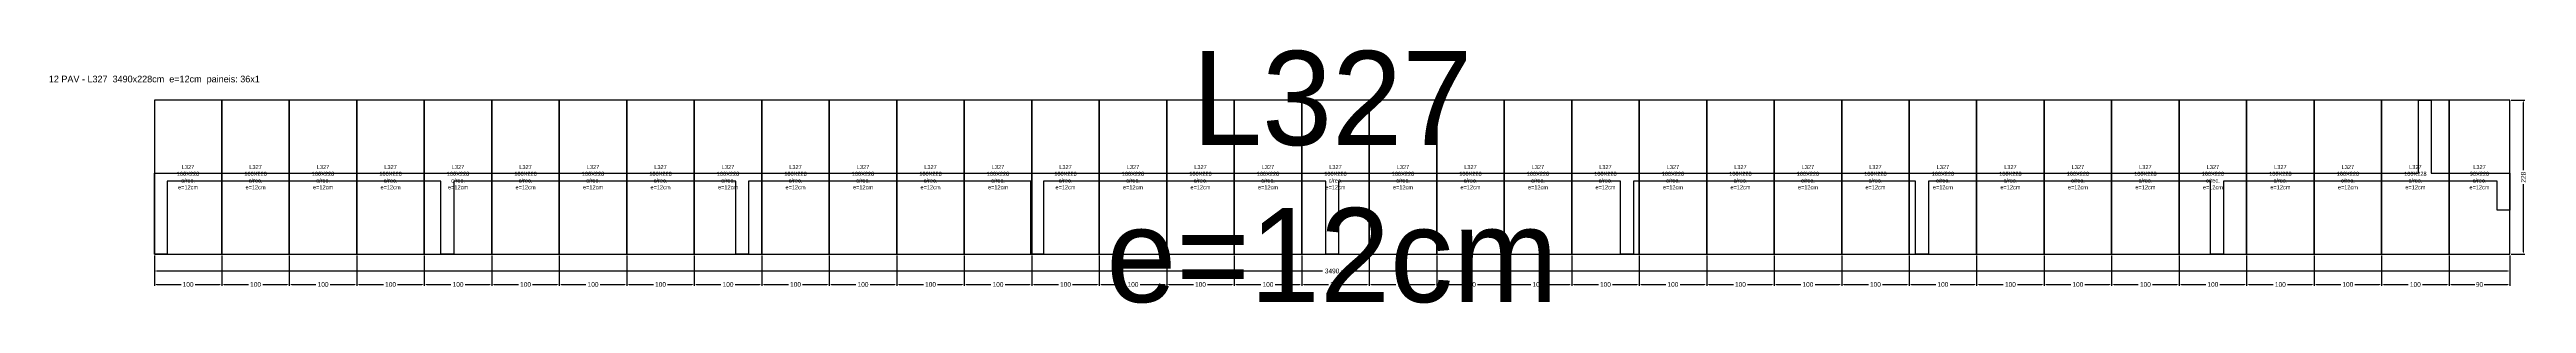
# Model space of a CAD drawing. Header units: metres. Extents: x -155 to 3515, y -73 to 303.
import ezdxf

# ---------------------------------------------------------------- set-up
doc = ezdxf.new("R2010")
doc.units = ezdxf.units.M
for name, color, linetype in [('AUX00', 2, 'Continuous'), ('Contorno', 7, 'Continuous'), ('COTA', 3, 'Continuous'), ('NOMENCLATURA', 2, 'Continuous'), ('Paineis', 3, 'Continuous'), ('Texto Secao', 2, 'Continuous')]:
    doc.layers.add(name, color=color, linetype=linetype)
doc.dimstyles.new('COTA_LJ', dxfattribs={"dimtxt": 7, "dimasz": 3.5, "dimexe": 2, "dimexo": 2, "dimgap": 1.5, "dimtad": 1, "dimdec": 1, "dimcen": 2.5, "dimclrd": 3, "dimclre": 3, "dimclrt": 3, "dimazin": 3, "dimtfac": 1, "dimtmove": 0, "dimatfit": 3})

# ---------------------------------------------------------------- blocks, each defined once
blk = doc.blocks.new('_CLOSEDFILLED')
at = {"color": 0, "linetype": 'BYBLOCK'}
blk.add_solid([(-1, 0.2), (0, 0), (-1, -0.2)], dxfattribs=at)
blk = doc.blocks.new('*D1')
at = {"color": 3}
for p, q in [((0, -2), (0, -27)), ((3.5, -25), (1731, -25)), ((1759, -25), (3486.5, -25)), ((3490, -2), (3490, -27))]:
    blk.add_line(p, q, dxfattribs=at)
at = {"layer": 'Defpoints'}
for p in [(0, 0), (3490, 0), (0, -25)]:
    blk.add_point(p, dxfattribs=at)
at = {"layer": 'COTA', "color": 3, "xscale": 3.5, "yscale": 3.5, "rotation": 180}
blk.add_blockref('_CLOSEDFILLED', (0, -25), dxfattribs=at)
at = {"layer": 'COTA', "color": 3, "xscale": 3.5, "yscale": 3.5}
blk.add_blockref('_CLOSEDFILLED', (3490, -25), dxfattribs=at)
at = {"layer": 'COTA', "color": 3, "insert": (1745, -25), "char_height": 7, "attachment_point": 5}
blk.add_mtext('3490', dxfattribs=at)
blk = doc.blocks.new('*D2')
at = {"color": 3}
for p, q in [((3492, 228), (3512, 228)), ((3510, 124.5), (3510, 224.5)), ((3510, 3.5), (3510, 103.5)), ((3492, 0), (3512, 0))]:
    blk.add_line(p, q, dxfattribs=at)
at = {"layer": 'Defpoints'}
for p in [(3490, 228), (3490, 0), (3510, 0)]:
    blk.add_point(p, dxfattribs=at)
at = {"layer": 'COTA', "color": 3, "xscale": 3.5, "yscale": 3.5}
for p, rotation in [((3510, 228), 90), ((3510, 0), 270)]:
    blk.add_blockref('_CLOSEDFILLED', p, dxfattribs=dict(at, rotation=rotation))
at = {"layer": 'COTA', "color": 3, "insert": (3510, 114), "char_height": 7, "attachment_point": 5, "rotation": 90}
blk.add_mtext('228', dxfattribs=at)
blk = doc.blocks.new('*D3')
at = {"color": 3}
for p, q in [((0, -2), (0, -47)), ((100, -2), (100, -47)), ((3.5, -45), (39.5, -45)), ((60.5, -45), (96.5, -45))]:
    blk.add_line(p, q, dxfattribs=at)
at = {"layer": 'Defpoints'}
for p in [(0, 0), (100, 0), (0, -45)]:
    blk.add_point(p, dxfattribs=at)
at = {"layer": 'COTA', "color": 3, "xscale": 3.5, "yscale": 3.5, "rotation": 180}
blk.add_blockref('_CLOSEDFILLED', (0, -45), dxfattribs=at)
at = {"layer": 'COTA', "color": 3, "xscale": 3.5, "yscale": 3.5}
blk.add_blockref('_CLOSEDFILLED', (100, -45), dxfattribs=at)
at = {"layer": 'COTA', "color": 3, "insert": (50, -45), "char_height": 7, "attachment_point": 5}
blk.add_mtext('100', dxfattribs=at)
blk = doc.blocks.new('*D4')
at = {"color": 3}
for p, q in [((100, -2), (100, -47)), ((200, -2), (200, -47)), ((103.5, -45), (139.5, -45)), ((160.5, -45), (196.5, -45))]:
    blk.add_line(p, q, dxfattribs=at)
at = {"layer": 'Defpoints'}
for p in [(100, 0), (200, 0), (100, -45)]:
    blk.add_point(p, dxfattribs=at)
at = {"layer": 'COTA', "color": 3, "xscale": 3.5, "yscale": 3.5, "rotation": 180}
blk.add_blockref('_CLOSEDFILLED', (100, -45), dxfattribs=at)
at = {"layer": 'COTA', "color": 3, "xscale": 3.5, "yscale": 3.5}
blk.add_blockref('_CLOSEDFILLED', (200, -45), dxfattribs=at)
at = {"layer": 'COTA', "color": 3, "insert": (150, -45), "char_height": 7, "attachment_point": 5}
blk.add_mtext('100', dxfattribs=at)
blk = doc.blocks.new('*D5')
at = {"color": 3}
for p, q in [((200, -2), (200, -47)), ((300, -2), (300, -47)), ((203.5, -45), (239.5, -45)), ((260.5, -45), (296.5, -45))]:
    blk.add_line(p, q, dxfattribs=at)
at = {"layer": 'Defpoints'}
for p in [(200, 0), (300, 0), (200, -45)]:
    blk.add_point(p, dxfattribs=at)
at = {"layer": 'COTA', "color": 3, "xscale": 3.5, "yscale": 3.5, "rotation": 180}
blk.add_blockref('_CLOSEDFILLED', (200, -45), dxfattribs=at)
at = {"layer": 'COTA', "color": 3, "xscale": 3.5, "yscale": 3.5}
blk.add_blockref('_CLOSEDFILLED', (300, -45), dxfattribs=at)
at = {"layer": 'COTA', "color": 3, "insert": (250, -45), "char_height": 7, "attachment_point": 5}
blk.add_mtext('100', dxfattribs=at)
blk = doc.blocks.new('*D6')
at = {"color": 3}
for p, q in [((300, -2), (300, -47)), ((400, -2), (400, -47)), ((303.5, -45), (339.5, -45)), ((360.5, -45), (396.5, -45))]:
    blk.add_line(p, q, dxfattribs=at)
at = {"layer": 'Defpoints'}
for p in [(300, 0), (400, 0), (300, -45)]:
    blk.add_point(p, dxfattribs=at)
at = {"layer": 'COTA', "color": 3, "xscale": 3.5, "yscale": 3.5, "rotation": 180}
blk.add_blockref('_CLOSEDFILLED', (300, -45), dxfattribs=at)
at = {"layer": 'COTA', "color": 3, "xscale": 3.5, "yscale": 3.5}
blk.add_blockref('_CLOSEDFILLED', (400, -45), dxfattribs=at)
at = {"layer": 'COTA', "color": 3, "insert": (350, -45), "char_height": 7, "attachment_point": 5}
blk.add_mtext('100', dxfattribs=at)
blk = doc.blocks.new('*D7')
at = {"color": 3}
for p, q in [((400, -2), (400, -47)), ((500, -2), (500, -47)), ((403.5, -45), (439.5, -45)), ((460.5, -45), (496.5, -45))]:
    blk.add_line(p, q, dxfattribs=at)
at = {"layer": 'Defpoints'}
for p in [(400, 0), (500, 0), (400, -45)]:
    blk.add_point(p, dxfattribs=at)
at = {"layer": 'COTA', "color": 3, "xscale": 3.5, "yscale": 3.5, "rotation": 180}
blk.add_blockref('_CLOSEDFILLED', (400, -45), dxfattribs=at)
at = {"layer": 'COTA', "color": 3, "xscale": 3.5, "yscale": 3.5}
blk.add_blockref('_CLOSEDFILLED', (500, -45), dxfattribs=at)
at = {"layer": 'COTA', "color": 3, "insert": (450, -45), "char_height": 7, "attachment_point": 5}
blk.add_mtext('100', dxfattribs=at)
blk = doc.blocks.new('*D8')
at = {"color": 3}
for p, q in [((500, -2), (500, -47)), ((600, -2), (600, -47)), ((503.5, -45), (539.5, -45)), ((560.5, -45), (596.5, -45))]:
    blk.add_line(p, q, dxfattribs=at)
at = {"layer": 'Defpoints'}
for p in [(500, 0), (600, 0), (500, -45)]:
    blk.add_point(p, dxfattribs=at)
at = {"layer": 'COTA', "color": 3, "xscale": 3.5, "yscale": 3.5, "rotation": 180}
blk.add_blockref('_CLOSEDFILLED', (500, -45), dxfattribs=at)
at = {"layer": 'COTA', "color": 3, "xscale": 3.5, "yscale": 3.5}
blk.add_blockref('_CLOSEDFILLED', (600, -45), dxfattribs=at)
at = {"layer": 'COTA', "color": 3, "insert": (550, -45), "char_height": 7, "attachment_point": 5}
blk.add_mtext('100', dxfattribs=at)
blk = doc.blocks.new('*D9')
at = {"color": 3}
for p, q in [((600, -2), (600, -47)), ((700, -2), (700, -47)), ((603.5, -45), (639.5, -45)), ((660.5, -45), (696.5, -45))]:
    blk.add_line(p, q, dxfattribs=at)
at = {"layer": 'Defpoints'}
for p in [(600, 0), (700, 0), (600, -45)]:
    blk.add_point(p, dxfattribs=at)
at = {"layer": 'COTA', "color": 3, "xscale": 3.5, "yscale": 3.5, "rotation": 180}
blk.add_blockref('_CLOSEDFILLED', (600, -45), dxfattribs=at)
at = {"layer": 'COTA', "color": 3, "xscale": 3.5, "yscale": 3.5}
blk.add_blockref('_CLOSEDFILLED', (700, -45), dxfattribs=at)
at = {"layer": 'COTA', "color": 3, "insert": (650, -45), "char_height": 7, "attachment_point": 5}
blk.add_mtext('100', dxfattribs=at)
blk = doc.blocks.new('*D10')
at = {"color": 3}
for p, q in [((700, -2), (700, -47)), ((800, -2), (800, -47)), ((703.5, -45), (739.5, -45)), ((760.5, -45), (796.5, -45))]:
    blk.add_line(p, q, dxfattribs=at)
at = {"layer": 'Defpoints'}
for p in [(700, 0), (800, 0), (700, -45)]:
    blk.add_point(p, dxfattribs=at)
at = {"layer": 'COTA', "color": 3, "xscale": 3.5, "yscale": 3.5, "rotation": 180}
blk.add_blockref('_CLOSEDFILLED', (700, -45), dxfattribs=at)
at = {"layer": 'COTA', "color": 3, "xscale": 3.5, "yscale": 3.5}
blk.add_blockref('_CLOSEDFILLED', (800, -45), dxfattribs=at)
at = {"layer": 'COTA', "color": 3, "insert": (750, -45), "char_height": 7, "attachment_point": 5}
blk.add_mtext('100', dxfattribs=at)
blk = doc.blocks.new('*D11')
at = {"color": 3}
for p, q in [((800, -2), (800, -47)), ((900, -2), (900, -47)), ((803.5, -45), (839.5, -45)), ((860.5, -45), (896.5, -45))]:
    blk.add_line(p, q, dxfattribs=at)
at = {"layer": 'Defpoints'}
for p in [(800, 0), (900, 0), (800, -45)]:
    blk.add_point(p, dxfattribs=at)
at = {"layer": 'COTA', "color": 3, "xscale": 3.5, "yscale": 3.5, "rotation": 180}
blk.add_blockref('_CLOSEDFILLED', (800, -45), dxfattribs=at)
at = {"layer": 'COTA', "color": 3, "xscale": 3.5, "yscale": 3.5}
blk.add_blockref('_CLOSEDFILLED', (900, -45), dxfattribs=at)
at = {"layer": 'COTA', "color": 3, "insert": (850, -45), "char_height": 7, "attachment_point": 5}
blk.add_mtext('100', dxfattribs=at)
blk = doc.blocks.new('*D12')
at = {"color": 3}
for p, q in [((900, -2), (900, -47)), ((1000, -2), (1000, -47)), ((903.5, -45), (939.5, -45)), ((960.5, -45), (996.5, -45))]:
    blk.add_line(p, q, dxfattribs=at)
at = {"layer": 'Defpoints'}
for p in [(900, 0), (1000, 0), (900, -45)]:
    blk.add_point(p, dxfattribs=at)
at = {"layer": 'COTA', "color": 3, "xscale": 3.5, "yscale": 3.5, "rotation": 180}
blk.add_blockref('_CLOSEDFILLED', (900, -45), dxfattribs=at)
at = {"layer": 'COTA', "color": 3, "xscale": 3.5, "yscale": 3.5}
blk.add_blockref('_CLOSEDFILLED', (1000, -45), dxfattribs=at)
at = {"layer": 'COTA', "color": 3, "insert": (950, -45), "char_height": 7, "attachment_point": 5}
blk.add_mtext('100', dxfattribs=at)
blk = doc.blocks.new('*D13')
at = {"color": 3}
for p, q in [((1000, -2), (1000, -47)), ((1100, -2), (1100, -47)), ((1003.5, -45), (1039.5, -45)), ((1060.5, -45), (1096.5, -45))]:
    blk.add_line(p, q, dxfattribs=at)
at = {"layer": 'Defpoints'}
for p in [(1000, 0), (1100, 0), (1000, -45)]:
    blk.add_point(p, dxfattribs=at)
at = {"layer": 'COTA', "color": 3, "xscale": 3.5, "yscale": 3.5, "rotation": 180}
blk.add_blockref('_CLOSEDFILLED', (1000, -45), dxfattribs=at)
at = {"layer": 'COTA', "color": 3, "xscale": 3.5, "yscale": 3.5}
blk.add_blockref('_CLOSEDFILLED', (1100, -45), dxfattribs=at)
at = {"layer": 'COTA', "color": 3, "insert": (1050, -45), "char_height": 7, "attachment_point": 5}
blk.add_mtext('100', dxfattribs=at)
blk = doc.blocks.new('*D14')
at = {"color": 3}
for p, q in [((1100, -2), (1100, -47)), ((1200, -2), (1200, -47)), ((1103.5, -45), (1139.5, -45)), ((1160.5, -45), (1196.5, -45))]:
    blk.add_line(p, q, dxfattribs=at)
at = {"layer": 'Defpoints'}
for p in [(1100, 0), (1200, 0), (1100, -45)]:
    blk.add_point(p, dxfattribs=at)
at = {"layer": 'COTA', "color": 3, "xscale": 3.5, "yscale": 3.5, "rotation": 180}
blk.add_blockref('_CLOSEDFILLED', (1100, -45), dxfattribs=at)
at = {"layer": 'COTA', "color": 3, "xscale": 3.5, "yscale": 3.5}
blk.add_blockref('_CLOSEDFILLED', (1200, -45), dxfattribs=at)
at = {"layer": 'COTA', "color": 3, "insert": (1150, -45), "char_height": 7, "attachment_point": 5}
blk.add_mtext('100', dxfattribs=at)
blk = doc.blocks.new('*D15')
at = {"color": 3}
for p, q in [((1200, -2), (1200, -47)), ((1300, -2), (1300, -47)), ((1203.5, -45), (1239.5, -45)), ((1260.5, -45), (1296.5, -45))]:
    blk.add_line(p, q, dxfattribs=at)
at = {"layer": 'Defpoints'}
for p in [(1200, 0), (1300, 0), (1200, -45)]:
    blk.add_point(p, dxfattribs=at)
at = {"layer": 'COTA', "color": 3, "xscale": 3.5, "yscale": 3.5, "rotation": 180}
blk.add_blockref('_CLOSEDFILLED', (1200, -45), dxfattribs=at)
at = {"layer": 'COTA', "color": 3, "xscale": 3.5, "yscale": 3.5}
blk.add_blockref('_CLOSEDFILLED', (1300, -45), dxfattribs=at)
at = {"layer": 'COTA', "color": 3, "insert": (1250, -45), "char_height": 7, "attachment_point": 5}
blk.add_mtext('100', dxfattribs=at)
blk = doc.blocks.new('*D16')
at = {"color": 3}
for p, q in [((1300, -2), (1300, -47)), ((1400, -2), (1400, -47)), ((1303.5, -45), (1339.5, -45)), ((1360.5, -45), (1396.5, -45))]:
    blk.add_line(p, q, dxfattribs=at)
at = {"layer": 'Defpoints'}
for p in [(1300, 0), (1400, 0), (1300, -45)]:
    blk.add_point(p, dxfattribs=at)
at = {"layer": 'COTA', "color": 3, "xscale": 3.5, "yscale": 3.5, "rotation": 180}
blk.add_blockref('_CLOSEDFILLED', (1300, -45), dxfattribs=at)
at = {"layer": 'COTA', "color": 3, "xscale": 3.5, "yscale": 3.5}
blk.add_blockref('_CLOSEDFILLED', (1400, -45), dxfattribs=at)
at = {"layer": 'COTA', "color": 3, "insert": (1350, -45), "char_height": 7, "attachment_point": 5}
blk.add_mtext('100', dxfattribs=at)
blk = doc.blocks.new('*D17')
at = {"color": 3}
for p, q in [((1400, -2), (1400, -47)), ((1500, -2), (1500, -47)), ((1403.5, -45), (1439.5, -45)), ((1460.5, -45), (1496.5, -45))]:
    blk.add_line(p, q, dxfattribs=at)
at = {"layer": 'Defpoints'}
for p in [(1400, 0), (1500, 0), (1400, -45)]:
    blk.add_point(p, dxfattribs=at)
at = {"layer": 'COTA', "color": 3, "xscale": 3.5, "yscale": 3.5, "rotation": 180}
blk.add_blockref('_CLOSEDFILLED', (1400, -45), dxfattribs=at)
at = {"layer": 'COTA', "color": 3, "xscale": 3.5, "yscale": 3.5}
blk.add_blockref('_CLOSEDFILLED', (1500, -45), dxfattribs=at)
at = {"layer": 'COTA', "color": 3, "insert": (1450, -45), "char_height": 7, "attachment_point": 5}
blk.add_mtext('100', dxfattribs=at)
blk = doc.blocks.new('*D18')
at = {"color": 3}
for p, q in [((1500, -2), (1500, -47)), ((1600, -2), (1600, -47)), ((1503.5, -45), (1539.5, -45)), ((1560.5, -45), (1596.5, -45))]:
    blk.add_line(p, q, dxfattribs=at)
at = {"layer": 'Defpoints'}
for p in [(1500, 0), (1600, 0), (1500, -45)]:
    blk.add_point(p, dxfattribs=at)
at = {"layer": 'COTA', "color": 3, "xscale": 3.5, "yscale": 3.5, "rotation": 180}
blk.add_blockref('_CLOSEDFILLED', (1500, -45), dxfattribs=at)
at = {"layer": 'COTA', "color": 3, "xscale": 3.5, "yscale": 3.5}
blk.add_blockref('_CLOSEDFILLED', (1600, -45), dxfattribs=at)
at = {"layer": 'COTA', "color": 3, "insert": (1550, -45), "char_height": 7, "attachment_point": 5}
blk.add_mtext('100', dxfattribs=at)
blk = doc.blocks.new('*D19')
at = {"color": 3}
for p, q in [((1600, -2), (1600, -47)), ((1700, -2), (1700, -47)), ((1603.5, -45), (1639.5, -45)), ((1660.5, -45), (1696.5, -45))]:
    blk.add_line(p, q, dxfattribs=at)
at = {"layer": 'Defpoints'}
for p in [(1600, 0), (1700, 0), (1600, -45)]:
    blk.add_point(p, dxfattribs=at)
at = {"layer": 'COTA', "color": 3, "xscale": 3.5, "yscale": 3.5, "rotation": 180}
blk.add_blockref('_CLOSEDFILLED', (1600, -45), dxfattribs=at)
at = {"layer": 'COTA', "color": 3, "xscale": 3.5, "yscale": 3.5}
blk.add_blockref('_CLOSEDFILLED', (1700, -45), dxfattribs=at)
at = {"layer": 'COTA', "color": 3, "insert": (1650, -45), "char_height": 7, "attachment_point": 5}
blk.add_mtext('100', dxfattribs=at)
blk = doc.blocks.new('*D20')
at = {"color": 3}
for p, q in [((1700, -2), (1700, -47)), ((1800, -2), (1800, -47)), ((1703.5, -45), (1739.5, -45)), ((1760.5, -45), (1796.5, -45))]:
    blk.add_line(p, q, dxfattribs=at)
at = {"layer": 'Defpoints'}
for p in [(1700, 0), (1800, 0), (1700, -45)]:
    blk.add_point(p, dxfattribs=at)
at = {"layer": 'COTA', "color": 3, "xscale": 3.5, "yscale": 3.5, "rotation": 180}
blk.add_blockref('_CLOSEDFILLED', (1700, -45), dxfattribs=at)
at = {"layer": 'COTA', "color": 3, "xscale": 3.5, "yscale": 3.5}
blk.add_blockref('_CLOSEDFILLED', (1800, -45), dxfattribs=at)
at = {"layer": 'COTA', "color": 3, "insert": (1750, -45), "char_height": 7, "attachment_point": 5}
blk.add_mtext('100', dxfattribs=at)
blk = doc.blocks.new('*D21')
at = {"color": 3}
for p, q in [((1800, -2), (1800, -47)), ((1900, -2), (1900, -47)), ((1803.5, -45), (1839.5, -45)), ((1860.5, -45), (1896.5, -45))]:
    blk.add_line(p, q, dxfattribs=at)
at = {"layer": 'Defpoints'}
for p in [(1800, 0), (1900, 0), (1800, -45)]:
    blk.add_point(p, dxfattribs=at)
at = {"layer": 'COTA', "color": 3, "xscale": 3.5, "yscale": 3.5, "rotation": 180}
blk.add_blockref('_CLOSEDFILLED', (1800, -45), dxfattribs=at)
at = {"layer": 'COTA', "color": 3, "xscale": 3.5, "yscale": 3.5}
blk.add_blockref('_CLOSEDFILLED', (1900, -45), dxfattribs=at)
at = {"layer": 'COTA', "color": 3, "insert": (1850, -45), "char_height": 7, "attachment_point": 5}
blk.add_mtext('100', dxfattribs=at)
blk = doc.blocks.new('*D22')
at = {"color": 3}
for p, q in [((1900, -2), (1900, -47)), ((2000, -2), (2000, -47)), ((1903.5, -45), (1939.5, -45)), ((1960.5, -45), (1996.5, -45))]:
    blk.add_line(p, q, dxfattribs=at)
at = {"layer": 'Defpoints'}
for p in [(1900, 0), (2000, 0), (1900, -45)]:
    blk.add_point(p, dxfattribs=at)
at = {"layer": 'COTA', "color": 3, "xscale": 3.5, "yscale": 3.5, "rotation": 180}
blk.add_blockref('_CLOSEDFILLED', (1900, -45), dxfattribs=at)
at = {"layer": 'COTA', "color": 3, "xscale": 3.5, "yscale": 3.5}
blk.add_blockref('_CLOSEDFILLED', (2000, -45), dxfattribs=at)
at = {"layer": 'COTA', "color": 3, "insert": (1950, -45), "char_height": 7, "attachment_point": 5}
blk.add_mtext('100', dxfattribs=at)
blk = doc.blocks.new('*D23')
at = {"color": 3}
for p, q in [((2000, -2), (2000, -47)), ((2100, -2), (2100, -47)), ((2003.5, -45), (2039.5, -45)), ((2060.5, -45), (2096.5, -45))]:
    blk.add_line(p, q, dxfattribs=at)
at = {"layer": 'Defpoints'}
for p in [(2000, 0), (2100, 0), (2000, -45)]:
    blk.add_point(p, dxfattribs=at)
at = {"layer": 'COTA', "color": 3, "xscale": 3.5, "yscale": 3.5, "rotation": 180}
blk.add_blockref('_CLOSEDFILLED', (2000, -45), dxfattribs=at)
at = {"layer": 'COTA', "color": 3, "xscale": 3.5, "yscale": 3.5}
blk.add_blockref('_CLOSEDFILLED', (2100, -45), dxfattribs=at)
at = {"layer": 'COTA', "color": 3, "insert": (2050, -45), "char_height": 7, "attachment_point": 5}
blk.add_mtext('100', dxfattribs=at)
blk = doc.blocks.new('*D24')
at = {"color": 3}
for p, q in [((2100, -2), (2100, -47)), ((2200, -2), (2200, -47)), ((2103.5, -45), (2139.5, -45)), ((2160.5, -45), (2196.5, -45))]:
    blk.add_line(p, q, dxfattribs=at)
at = {"layer": 'Defpoints'}
for p in [(2100, 0), (2200, 0), (2100, -45)]:
    blk.add_point(p, dxfattribs=at)
at = {"layer": 'COTA', "color": 3, "xscale": 3.5, "yscale": 3.5, "rotation": 180}
blk.add_blockref('_CLOSEDFILLED', (2100, -45), dxfattribs=at)
at = {"layer": 'COTA', "color": 3, "xscale": 3.5, "yscale": 3.5}
blk.add_blockref('_CLOSEDFILLED', (2200, -45), dxfattribs=at)
at = {"layer": 'COTA', "color": 3, "insert": (2150, -45), "char_height": 7, "attachment_point": 5}
blk.add_mtext('100', dxfattribs=at)
blk = doc.blocks.new('*D25')
at = {"color": 3}
for p, q in [((2200, -2), (2200, -47)), ((2300, -2), (2300, -47)), ((2203.5, -45), (2239.5, -45)), ((2260.5, -45), (2296.5, -45))]:
    blk.add_line(p, q, dxfattribs=at)
at = {"layer": 'Defpoints'}
for p in [(2200, 0), (2300, 0), (2200, -45)]:
    blk.add_point(p, dxfattribs=at)
at = {"layer": 'COTA', "color": 3, "xscale": 3.5, "yscale": 3.5, "rotation": 180}
blk.add_blockref('_CLOSEDFILLED', (2200, -45), dxfattribs=at)
at = {"layer": 'COTA', "color": 3, "xscale": 3.5, "yscale": 3.5}
blk.add_blockref('_CLOSEDFILLED', (2300, -45), dxfattribs=at)
at = {"layer": 'COTA', "color": 3, "insert": (2250, -45), "char_height": 7, "attachment_point": 5}
blk.add_mtext('100', dxfattribs=at)
blk = doc.blocks.new('*D26')
at = {"color": 3}
for p, q in [((2300, -2), (2300, -47)), ((2400, -2), (2400, -47)), ((2303.5, -45), (2339.5, -45)), ((2360.5, -45), (2396.5, -45))]:
    blk.add_line(p, q, dxfattribs=at)
at = {"layer": 'Defpoints'}
for p in [(2300, 0), (2400, 0), (2300, -45)]:
    blk.add_point(p, dxfattribs=at)
at = {"layer": 'COTA', "color": 3, "xscale": 3.5, "yscale": 3.5, "rotation": 180}
blk.add_blockref('_CLOSEDFILLED', (2300, -45), dxfattribs=at)
at = {"layer": 'COTA', "color": 3, "xscale": 3.5, "yscale": 3.5}
blk.add_blockref('_CLOSEDFILLED', (2400, -45), dxfattribs=at)
at = {"layer": 'COTA', "color": 3, "insert": (2350, -45), "char_height": 7, "attachment_point": 5}
blk.add_mtext('100', dxfattribs=at)
blk = doc.blocks.new('*D27')
at = {"color": 3}
for p, q in [((2400, -2), (2400, -47)), ((2500, -2), (2500, -47)), ((2403.5, -45), (2439.5, -45)), ((2460.5, -45), (2496.5, -45))]:
    blk.add_line(p, q, dxfattribs=at)
at = {"layer": 'Defpoints'}
for p in [(2400, 0), (2500, 0), (2400, -45)]:
    blk.add_point(p, dxfattribs=at)
at = {"layer": 'COTA', "color": 3, "xscale": 3.5, "yscale": 3.5, "rotation": 180}
blk.add_blockref('_CLOSEDFILLED', (2400, -45), dxfattribs=at)
at = {"layer": 'COTA', "color": 3, "xscale": 3.5, "yscale": 3.5}
blk.add_blockref('_CLOSEDFILLED', (2500, -45), dxfattribs=at)
at = {"layer": 'COTA', "color": 3, "insert": (2450, -45), "char_height": 7, "attachment_point": 5}
blk.add_mtext('100', dxfattribs=at)
blk = doc.blocks.new('*D28')
at = {"color": 3}
for p, q in [((2500, -2), (2500, -47)), ((2600, -2), (2600, -47)), ((2503.5, -45), (2539.5, -45)), ((2560.5, -45), (2596.5, -45))]:
    blk.add_line(p, q, dxfattribs=at)
at = {"layer": 'Defpoints'}
for p in [(2500, 0), (2600, 0), (2500, -45)]:
    blk.add_point(p, dxfattribs=at)
at = {"layer": 'COTA', "color": 3, "xscale": 3.5, "yscale": 3.5, "rotation": 180}
blk.add_blockref('_CLOSEDFILLED', (2500, -45), dxfattribs=at)
at = {"layer": 'COTA', "color": 3, "xscale": 3.5, "yscale": 3.5}
blk.add_blockref('_CLOSEDFILLED', (2600, -45), dxfattribs=at)
at = {"layer": 'COTA', "color": 3, "insert": (2550, -45), "char_height": 7, "attachment_point": 5}
blk.add_mtext('100', dxfattribs=at)
blk = doc.blocks.new('*D29')
at = {"color": 3}
for p, q in [((2600, -2), (2600, -47)), ((2700, -2), (2700, -47)), ((2603.5, -45), (2639.5, -45)), ((2660.5, -45), (2696.5, -45))]:
    blk.add_line(p, q, dxfattribs=at)
at = {"layer": 'Defpoints'}
for p in [(2600, 0), (2700, 0), (2600, -45)]:
    blk.add_point(p, dxfattribs=at)
at = {"layer": 'COTA', "color": 3, "xscale": 3.5, "yscale": 3.5, "rotation": 180}
blk.add_blockref('_CLOSEDFILLED', (2600, -45), dxfattribs=at)
at = {"layer": 'COTA', "color": 3, "xscale": 3.5, "yscale": 3.5}
blk.add_blockref('_CLOSEDFILLED', (2700, -45), dxfattribs=at)
at = {"layer": 'COTA', "color": 3, "insert": (2650, -45), "char_height": 7, "attachment_point": 5}
blk.add_mtext('100', dxfattribs=at)
blk = doc.blocks.new('*D30')
at = {"color": 3}
for p, q in [((2700, -2), (2700, -47)), ((2800, -2), (2800, -47)), ((2703.5, -45), (2739.5, -45)), ((2760.5, -45), (2796.5, -45))]:
    blk.add_line(p, q, dxfattribs=at)
at = {"layer": 'Defpoints'}
for p in [(2700, 0), (2800, 0), (2700, -45)]:
    blk.add_point(p, dxfattribs=at)
at = {"layer": 'COTA', "color": 3, "xscale": 3.5, "yscale": 3.5, "rotation": 180}
blk.add_blockref('_CLOSEDFILLED', (2700, -45), dxfattribs=at)
at = {"layer": 'COTA', "color": 3, "xscale": 3.5, "yscale": 3.5}
blk.add_blockref('_CLOSEDFILLED', (2800, -45), dxfattribs=at)
at = {"layer": 'COTA', "color": 3, "insert": (2750, -45), "char_height": 7, "attachment_point": 5}
blk.add_mtext('100', dxfattribs=at)
blk = doc.blocks.new('*D31')
at = {"color": 3}
for p, q in [((2800, -2), (2800, -47)), ((2900, -2), (2900, -47)), ((2803.5, -45), (2839.5, -45)), ((2860.5, -45), (2896.5, -45))]:
    blk.add_line(p, q, dxfattribs=at)
at = {"layer": 'Defpoints'}
for p in [(2800, 0), (2900, 0), (2800, -45)]:
    blk.add_point(p, dxfattribs=at)
at = {"layer": 'COTA', "color": 3, "xscale": 3.5, "yscale": 3.5, "rotation": 180}
blk.add_blockref('_CLOSEDFILLED', (2800, -45), dxfattribs=at)
at = {"layer": 'COTA', "color": 3, "xscale": 3.5, "yscale": 3.5}
blk.add_blockref('_CLOSEDFILLED', (2900, -45), dxfattribs=at)
at = {"layer": 'COTA', "color": 3, "insert": (2850, -45), "char_height": 7, "attachment_point": 5}
blk.add_mtext('100', dxfattribs=at)
blk = doc.blocks.new('*D32')
at = {"color": 3}
for p, q in [((2900, -2), (2900, -47)), ((3000, -2), (3000, -47)), ((2903.5, -45), (2939.5, -45)), ((2960.5, -45), (2996.5, -45))]:
    blk.add_line(p, q, dxfattribs=at)
at = {"layer": 'Defpoints'}
for p in [(2900, 0), (3000, 0), (2900, -45)]:
    blk.add_point(p, dxfattribs=at)
at = {"layer": 'COTA', "color": 3, "xscale": 3.5, "yscale": 3.5, "rotation": 180}
blk.add_blockref('_CLOSEDFILLED', (2900, -45), dxfattribs=at)
at = {"layer": 'COTA', "color": 3, "xscale": 3.5, "yscale": 3.5}
blk.add_blockref('_CLOSEDFILLED', (3000, -45), dxfattribs=at)
at = {"layer": 'COTA', "color": 3, "insert": (2950, -45), "char_height": 7, "attachment_point": 5}
blk.add_mtext('100', dxfattribs=at)
blk = doc.blocks.new('*D33')
at = {"color": 3}
for p, q in [((3000, -2), (3000, -47)), ((3100, -2), (3100, -47)), ((3003.5, -45), (3039.5, -45)), ((3060.5, -45), (3096.5, -45))]:
    blk.add_line(p, q, dxfattribs=at)
at = {"layer": 'Defpoints'}
for p in [(3000, 0), (3100, 0), (3000, -45)]:
    blk.add_point(p, dxfattribs=at)
at = {"layer": 'COTA', "color": 3, "xscale": 3.5, "yscale": 3.5, "rotation": 180}
blk.add_blockref('_CLOSEDFILLED', (3000, -45), dxfattribs=at)
at = {"layer": 'COTA', "color": 3, "xscale": 3.5, "yscale": 3.5}
blk.add_blockref('_CLOSEDFILLED', (3100, -45), dxfattribs=at)
at = {"layer": 'COTA', "color": 3, "insert": (3050, -45), "char_height": 7, "attachment_point": 5}
blk.add_mtext('100', dxfattribs=at)
blk = doc.blocks.new('*D34')
at = {"color": 3}
for p, q in [((3100, -2), (3100, -47)), ((3200, -2), (3200, -47)), ((3103.5, -45), (3139.5, -45)), ((3160.5, -45), (3196.5, -45))]:
    blk.add_line(p, q, dxfattribs=at)
at = {"layer": 'Defpoints'}
for p in [(3100, 0), (3200, 0), (3100, -45)]:
    blk.add_point(p, dxfattribs=at)
at = {"layer": 'COTA', "color": 3, "xscale": 3.5, "yscale": 3.5, "rotation": 180}
blk.add_blockref('_CLOSEDFILLED', (3100, -45), dxfattribs=at)
at = {"layer": 'COTA', "color": 3, "xscale": 3.5, "yscale": 3.5}
blk.add_blockref('_CLOSEDFILLED', (3200, -45), dxfattribs=at)
at = {"layer": 'COTA', "color": 3, "insert": (3150, -45), "char_height": 7, "attachment_point": 5}
blk.add_mtext('100', dxfattribs=at)
blk = doc.blocks.new('*D35')
at = {"color": 3}
for p, q in [((3200, -2), (3200, -47)), ((3300, -2), (3300, -47)), ((3203.5, -45), (3239.5, -45)), ((3260.5, -45), (3296.5, -45))]:
    blk.add_line(p, q, dxfattribs=at)
at = {"layer": 'Defpoints'}
for p in [(3200, 0), (3300, 0), (3200, -45)]:
    blk.add_point(p, dxfattribs=at)
at = {"layer": 'COTA', "color": 3, "xscale": 3.5, "yscale": 3.5, "rotation": 180}
blk.add_blockref('_CLOSEDFILLED', (3200, -45), dxfattribs=at)
at = {"layer": 'COTA', "color": 3, "xscale": 3.5, "yscale": 3.5}
blk.add_blockref('_CLOSEDFILLED', (3300, -45), dxfattribs=at)
at = {"layer": 'COTA', "color": 3, "insert": (3250, -45), "char_height": 7, "attachment_point": 5}
blk.add_mtext('100', dxfattribs=at)
blk = doc.blocks.new('*D36')
at = {"color": 3}
for p, q in [((3300, -2), (3300, -47)), ((3400, -2), (3400, -47)), ((3303.5, -45), (3339.5, -45)), ((3360.5, -45), (3396.5, -45))]:
    blk.add_line(p, q, dxfattribs=at)
at = {"layer": 'Defpoints'}
for p in [(3300, 0), (3400, 0), (3300, -45)]:
    blk.add_point(p, dxfattribs=at)
at = {"layer": 'COTA', "color": 3, "xscale": 3.5, "yscale": 3.5, "rotation": 180}
blk.add_blockref('_CLOSEDFILLED', (3300, -45), dxfattribs=at)
at = {"layer": 'COTA', "color": 3, "xscale": 3.5, "yscale": 3.5}
blk.add_blockref('_CLOSEDFILLED', (3400, -45), dxfattribs=at)
at = {"layer": 'COTA', "color": 3, "insert": (3350, -45), "char_height": 7, "attachment_point": 5}
blk.add_mtext('100', dxfattribs=at)
blk = doc.blocks.new('*D37')
at = {"color": 3}
for p, q in [((3400, -2), (3400, -47)), ((3490, -2), (3490, -47)), ((3403.5, -45), (3438, -45)), ((3452, -45), (3486.5, -45))]:
    blk.add_line(p, q, dxfattribs=at)
at = {"layer": 'Defpoints'}
for p in [(3400, 0), (3490, 0), (3400, -45)]:
    blk.add_point(p, dxfattribs=at)
at = {"layer": 'COTA', "color": 3, "xscale": 3.5, "yscale": 3.5, "rotation": 180}
blk.add_blockref('_CLOSEDFILLED', (3400, -45), dxfattribs=at)
at = {"layer": 'COTA', "color": 3, "xscale": 3.5, "yscale": 3.5}
blk.add_blockref('_CLOSEDFILLED', (3490, -45), dxfattribs=at)
at = {"layer": 'COTA', "color": 3, "insert": (3445, -45), "char_height": 7, "attachment_point": 5}
blk.add_mtext('90', dxfattribs=at)

msp = doc.modelspace()

# ---------------------------------------------------------------- linework, layer by layer
at = {"layer": 'Contorno'}
msp.add_lwpolyline([(0, 0), (0, 120), (3354.5, 120), (3354.5, 228), (3373.5, 228), (3373.5, 120), (3490, 120), (3490, 65), (3471, 65), (3471, 108), (3065.5, 108), (3065.5, 0), (3046.5, 0), (3046.5, 108), (2628.5, 108), (2628.5, 0), (2609.5, 0), (2609.5, 108), (2191.5, 108), (2191.5, 0), (2172.5, 0), (2172.5, 108), (1754.5, 108), (1754.5, 0), (1735.5, 0), (1735.5, 108), (1317.5, 108), (1317.5, 0), (1298.5, 0), (1298.5, 108), (880.5, 108), (880.5, 0), (861.5, 0), (861.5, 108), (443.5, 108), (443.5, 0), (424.5, 0), (424.5, 108), (19, 108), (19, 0), (0, 0)], close=True, dxfattribs=at)
at = {"layer": 'Paineis'}
for points in [[(0, 0), (100, 0), (100, 228), (0, 228)], [(100, 0), (200, 0), (200, 228), (100, 228)], [(200, 0), (300, 0), (300, 228), (200, 228)], [(300, 0), (400, 0), (400, 228), (300, 228)], [(400, 0), (500, 0), (500, 228), (400, 228)], [(500, 0), (600, 0), (600, 228), (500, 228)], [(600, 0), (700, 0), (700, 228), (600, 228)], [(700, 0), (800, 0), (800, 228), (700, 228)], [(800, 0), (900, 0), (900, 228), (800, 228)], [(900, 0), (1000, 0), (1000, 228), (900, 228)], [(1000, 0), (1100, 0), (1100, 228), (1000, 228)], [(1100, 0), (1200, 0), (1200, 228), (1100, 228)], [(1200, 0), (1300, 0), (1300, 228), (1200, 228)], [(1300, 0), (1400, 0), (1400, 228), (1300, 228)], [(1400, 0), (1500, 0), (1500, 228), (1400, 228)], [(1500, 0), (1600, 0), (1600, 228), (1500, 228)], [(1600, 0), (1700, 0), (1700, 228), (1600, 228)], [(1700, 0), (1800, 0), (1800, 228), (1700, 228)], [(1800, 0), (1900, 0), (1900, 228), (1800, 228)], [(1900, 0), (2000, 0), (2000, 228), (1900, 228)], [(2000, 0), (2100, 0), (2100, 228), (2000, 228)], [(2100, 0), (2200, 0), (2200, 228), (2100, 228)], [(2200, 0), (2300, 0), (2300, 228), (2200, 228)], [(2300, 0), (2400, 0), (2400, 228), (2300, 228)], [(2400, 0), (2500, 0), (2500, 228), (2400, 228)], [(2500, 0), (2600, 0), (2600, 228), (2500, 228)], [(2600, 0), (2700, 0), (2700, 228), (2600, 228)], [(2700, 0), (2800, 0), (2800, 228), (2700, 228)], [(2800, 0), (2900, 0), (2900, 228), (2800, 228)], [(2900, 0), (3000, 0), (3000, 228), (2900, 228)], [(3000, 0), (3100, 0), (3100, 228), (3000, 228)], [(3100, 0), (3200, 0), (3200, 228), (3100, 228)], [(3200, 0), (3300, 0), (3300, 228), (3200, 228)], [(3300, 0), (3400, 0), (3400, 228), (3300, 228)], [(3400, 0), (3490, 0), (3490, 228), (3400, 228)]]:
    msp.add_lwpolyline(points, close=True, dxfattribs=at)

# ---------------------------------------------------------------- texts
at = {"layer": 'AUX00', "char_height": 6, "attachment_point": 5}
for s, insert, width in [('\\pxqc;L327^J100X228^Jc/rec.^Je=12cm', (50, 114), 100), ('\\pxqc;L327^J100X228^Jc/rec.^Je=12cm', (150, 114), 100), ('\\pxqc;L327^J100X228^Jc/rec.^Je=12cm', (250, 114), 100), ('\\pxqc;L327^J100X228^Jc/rec.^Je=12cm', (350, 114), 100), ('\\pxqc;L327^J100X228^Jc/rec.^Je=12cm', (450, 114), 100), ('\\pxqc;L327^J100X228^Jc/rec.^Je=12cm', (550, 114), 100), ('\\pxqc;L327^J100X228^Jc/rec.^Je=12cm', (650, 114), 100), ('\\pxqc;L327^J100X228^Jc/rec.^Je=12cm', (750, 114), 100), ('\\pxqc;L327^J100X228^Jc/rec.^Je=12cm', (850, 114), 100), ('\\pxqc;L327^J100X228^Jc/rec.^Je=12cm', (950, 114), 100), ('\\pxqc;L327^J100X228^Jc/rec.^Je=12cm', (1050, 114), 100), ('\\pxqc;L327^J100X228^Jc/rec.^Je=12cm', (1150, 114), 100), ('\\pxqc;L327^J100X228^Jc/rec.^Je=12cm', (1250, 114), 100), ('\\pxqc;L327^J100X228^Jc/rec.^Je=12cm', (1350, 114), 100), ('\\pxqc;L327^J100X228^Jc/rec.^Je=12cm', (1450, 114), 100), ('\\pxqc;L327^J100X228^Jc/rec.^Je=12cm', (1550, 114), 100), ('\\pxqc;L327^J100X228^Jc/rec.^Je=12cm', (1650, 114), 100), ('\\pxqc;L327^J100X228^Jc/rec.^Je=12cm', (1750, 114), 100), ('\\pxqc;L327^J100X228^Jc/rec.^Je=12cm', (1850, 114), 100), ('\\pxqc;L327^J100X228^Jc/rec.^Je=12cm', (1950, 114), 100), ('\\pxqc;L327^J100X228^Jc/rec.^Je=12cm', (2050, 114), 100), ('\\pxqc;L327^J100X228^Jc/rec.^Je=12cm', (2150, 114), 100), ('\\pxqc;L327^J100X228^Jc/rec.^Je=12cm', (2250, 114), 100), ('\\pxqc;L327^J100X228^Jc/rec.^Je=12cm', (2350, 114), 100), ('\\pxqc;L327^J100X228^Jc/rec.^Je=12cm', (2450, 114), 100), ('\\pxqc;L327^J100X228^Jc/rec.^Je=12cm', (2550, 114), 100), ('\\pxqc;L327^J100X228^Jc/rec.^Je=12cm', (2650, 114), 100), ('\\pxqc;L327^J100X228^Jc/rec.^Je=12cm', (2750, 114), 100), ('\\pxqc;L327^J100X228^Jc/rec.^Je=12cm', (2850, 114), 100), ('\\pxqc;L327^J100X228^Jc/rec.^Je=12cm', (2950, 114), 100), ('\\pxqc;L327^J100X228^Jc/rec.^Je=12cm', (3050, 114), 100), ('\\pxqc;L327^J100X228^Jc/rec.^Je=12cm', (3150, 114), 100), ('\\pxqc;L327^J100X228^Jc/rec.^Je=12cm', (3250, 114), 100), ('\\pxqc;L327^J100X228^Jc/rec.^Je=12cm', (3350, 114), 100), ('\\pxqc;L327^J90X228^Jc/rec.^Je=12cm', (3445, 114), 90)]:
    msp.add_mtext(s, dxfattribs=dict(at, insert=insert, width=width))
at = {"layer": 'NOMENCLATURA', "insert": (0, 258), "char_height": 10, "width": 3510, "attachment_point": 5}
msp.add_mtext('12 PAV - L327  3490x228cm  e=12cm  paineis: 36x1', dxfattribs=at)
at = {"layer": 'Texto Secao', "insert": (1745, 114), "char_height": 139.6, "width": 3490, "attachment_point": 5}
msp.add_mtext('L327\\Pe=12cm', dxfattribs=at)

# ---------------------------------------------------------------- dimensions: what is measured, and where the dimension line sits
at = {"layer": 'COTA'}
dim = msp.add_linear_dim(base=(3510, 0), p1=(3490, 0), p2=(3490, 228), angle=90, dimstyle='COTA_LJ', dxfattribs=at)
dim.commit()
dim.dimension.update_dxf_attribs({"geometry": '*D2', "text_midpoint": (3510, 114)})
for base, p1, p2, picture, middle in [((0, -25), (0, 0), (3490, 0), '*D1', (1745, -25)), ((0, -45), (0, 0), (100, 0), '*D3', (50, -45)), ((100, -45), (100, 0), (200, 0), '*D4', (150, -45)), ((200, -45), (200, 0), (300, 0), '*D5', (250, -45)), ((300, -45), (300, 0), (400, 0), '*D6', (350, -45)), ((400, -45), (400, 0), (500, 0), '*D7', (450, -45)), ((500, -45), (500, 0), (600, 0), '*D8', (550, -45)), ((600, -45), (600, 0), (700, 0), '*D9', (650, -45)), ((700, -45), (700, 0), (800, 0), '*D10', (750, -45)), ((800, -45), (800, 0), (900, 0), '*D11', (850, -45)), ((900, -45), (900, 0), (1000, 0), '*D12', (950, -45)), ((1000, -45), (1000, 0), (1100, 0), '*D13', (1050, -45)), ((1100, -45), (1100, 0), (1200, 0), '*D14', (1150, -45)), ((1200, -45), (1200, 0), (1300, 0), '*D15', (1250, -45)), ((1300, -45), (1300, 0), (1400, 0), '*D16', (1350, -45)), ((1400, -45), (1400, 0), (1500, 0), '*D17', (1450, -45)), ((1500, -45), (1500, 0), (1600, 0), '*D18', (1550, -45)), ((1600, -45), (1600, 0), (1700, 0), '*D19', (1650, -45)), ((1700, -45), (1700, 0), (1800, 0), '*D20', (1750, -45)), ((1800, -45), (1800, 0), (1900, 0), '*D21', (1850, -45)), ((1900, -45), (1900, 0), (2000, 0), '*D22', (1950, -45)), ((2000, -45), (2000, 0), (2100, 0), '*D23', (2050, -45)), ((2100, -45), (2100, 0), (2200, 0), '*D24', (2150, -45)), ((2200, -45), (2200, 0), (2300, 0), '*D25', (2250, -45)), ((2300, -45), (2300, 0), (2400, 0), '*D26', (2350, -45)), ((2400, -45), (2400, 0), (2500, 0), '*D27', (2450, -45)), ((2500, -45), (2500, 0), (2600, 0), '*D28', (2550, -45)), ((2600, -45), (2600, 0), (2700, 0), '*D29', (2650, -45)), ((2700, -45), (2700, 0), (2800, 0), '*D30', (2750, -45)), ((2800, -45), (2800, 0), (2900, 0), '*D31', (2850, -45)), ((2900, -45), (2900, 0), (3000, 0), '*D32', (2950, -45)), ((3000, -45), (3000, 0), (3100, 0), '*D33', (3050, -45)), ((3100, -45), (3100, 0), (3200, 0), '*D34', (3150, -45)), ((3200, -45), (3200, 0), (3300, 0), '*D35', (3250, -45)), ((3300, -45), (3300, 0), (3400, 0), '*D36', (3350, -45)), ((3400, -45), (3400, 0), (3490, 0), '*D37', (3445, -45))]:
    dim = msp.add_linear_dim(base=base, p1=p1, p2=p2, dimstyle='COTA_LJ', dxfattribs=at)
    dim.commit()
    dim.dimension.update_dxf_attribs({"geometry": picture, "text_midpoint": middle})

doc.saveas('drawing.dxf')
